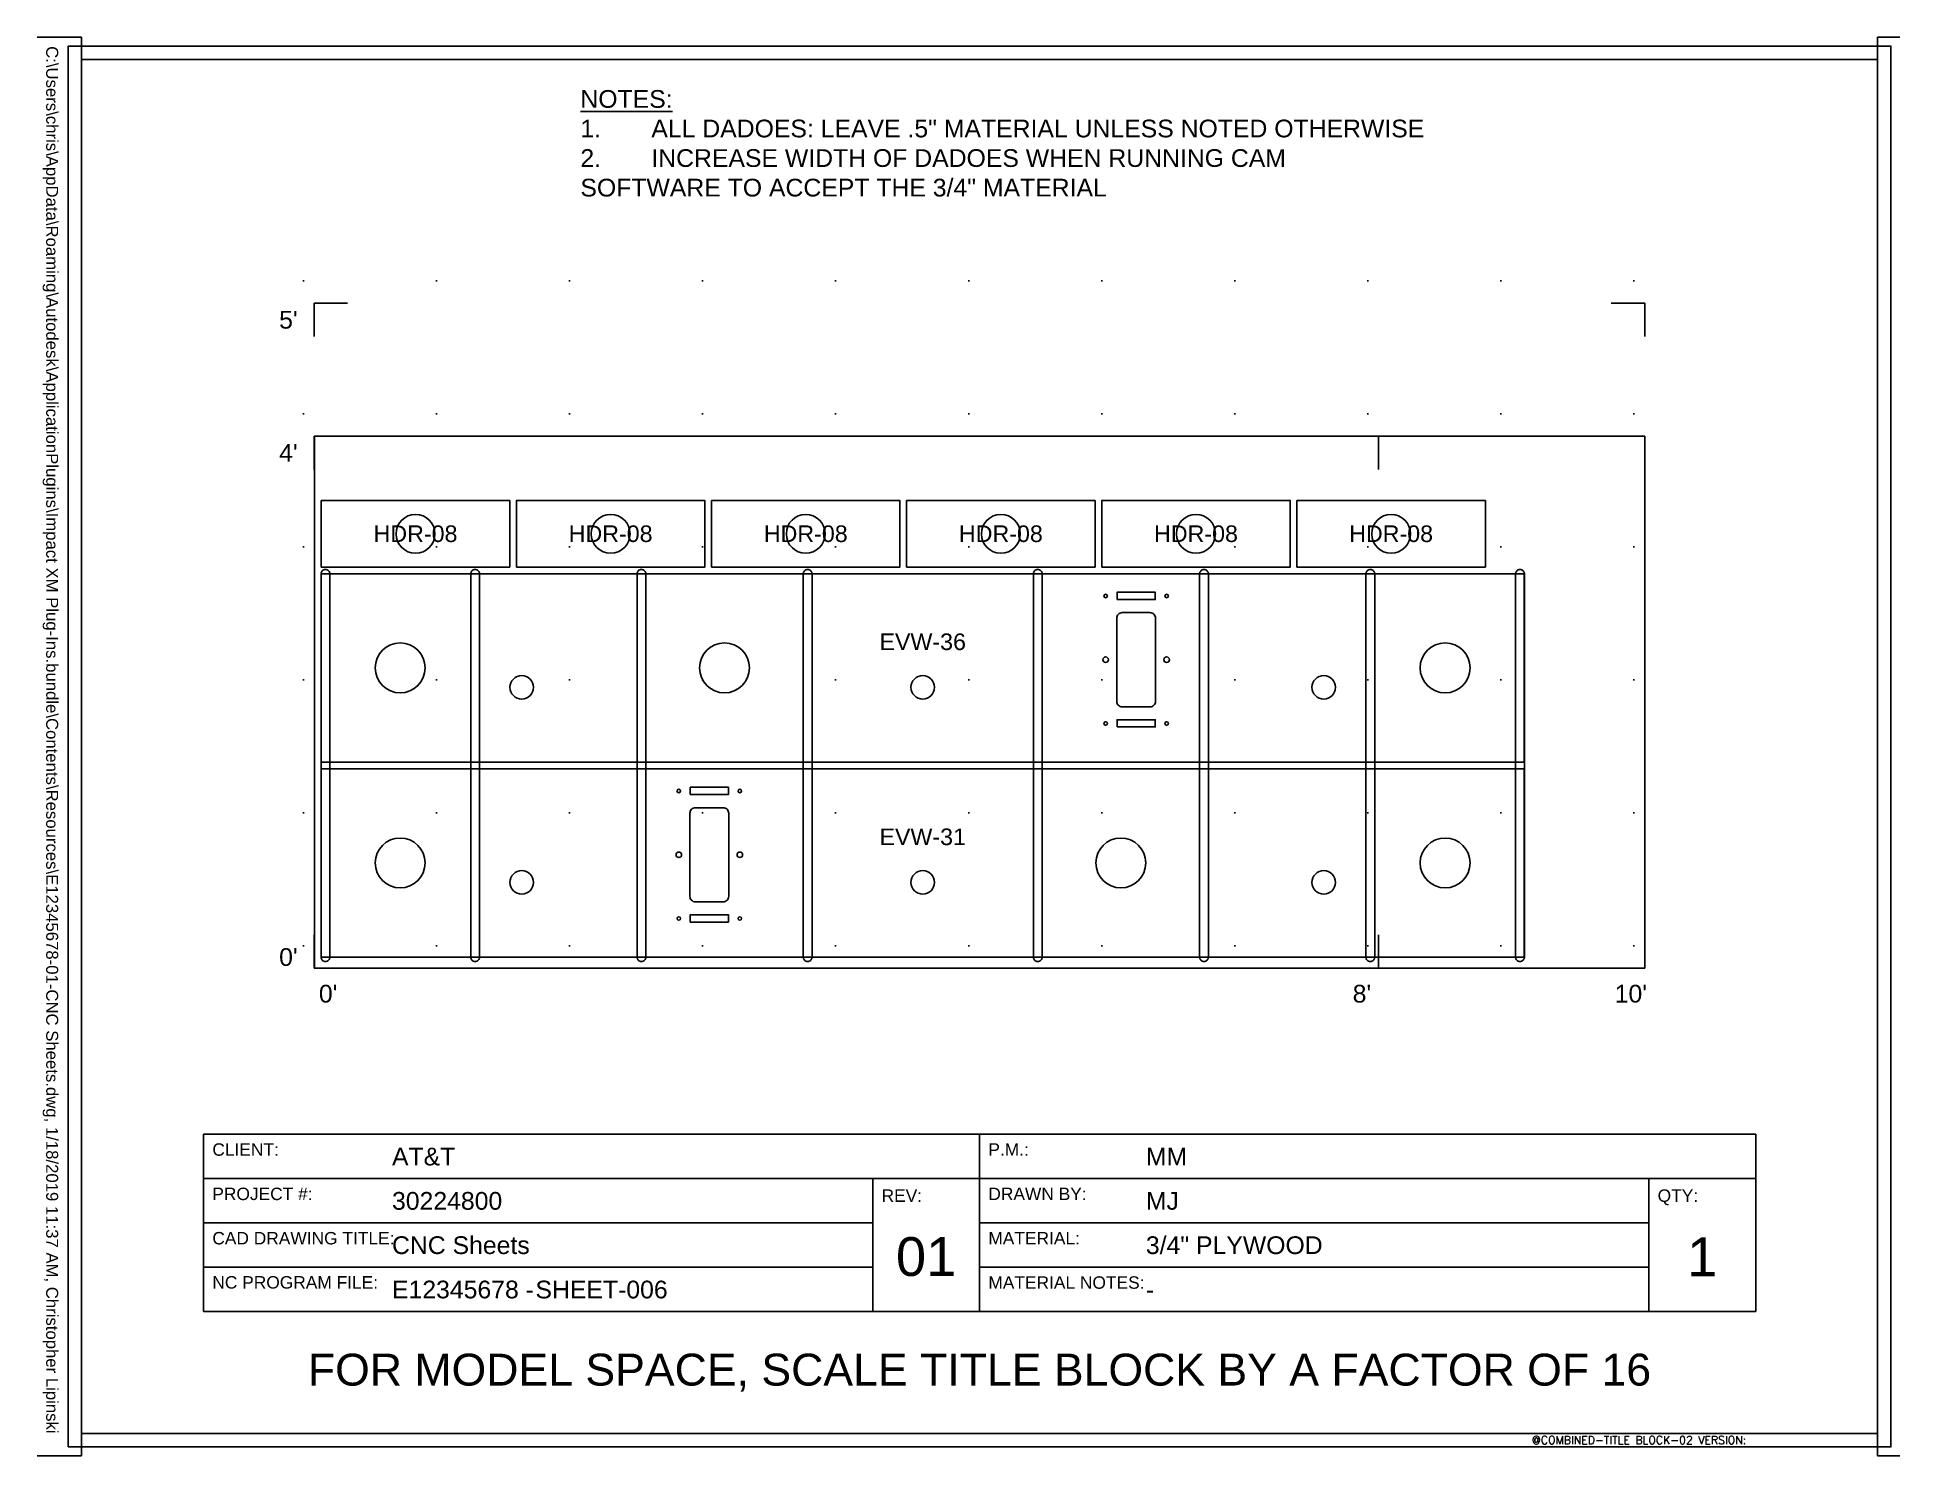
# Model space of a CAD drawing. Header units: inches. Extents: x 292 to 1880, y 512 to 1390.
# Drawn here: x 1512 to 1680, y 962 to 1090 of the extents above; entities that cross this region are included whole.
import ezdxf
from ezdxf.enums import TextEntityAlignment as Align

# ---------------------------------------------------------------- set-up
doc = ezdxf.new("R2010")
doc.units = ezdxf.units.IN
doc.header["$MEASUREMENT"] = 0
doc.layers.get('Defpoints').update_dxf_attribs({"true_color": 0xff8080})
for name, color, linetype in [('0_GRID', 11, 'Continuous'), ('MD_Annotation', 4, 'Continuous'), ('MD_Title Blocks', 40, 'Continuous'), ('NC_Dado 0.25 Deep', 151, 'Continuous'), ('NC_Drill_D0.313', 20, 'Continuous'), ('NC_Drill_D0.5', 104, 'Continuous'), ('NC_Inside', 230, 'Continuous'), ('NC_Material', 5, 'Continuous'), ('NC_Outside', 74, 'Continuous')]:
    doc.layers.add(name, color=color, linetype=linetype)
doc.styles.add('ANNO', font='swissli.ttf')
doc.styles.get("Standard").update_dxf_attribs({"font": 'simplex.shx'})

msp = doc.modelspace()

# ---------------------------------------------------------------- texts
at = {"layer": 'MD_Annotation', "linetype": 'Continuous', "char_height": 1.5, "attachment_point": 5, "style": 'ANNO'}
for s, insert in [('HDR-08', (1546.12, 1045.19)), ('HDR-08', (1563.72, 1045.19)), ('HDR-08', (1581.32, 1045.19)), ('HDR-08', (1598.92, 1045.19)), ('HDR-08', (1616.52, 1045.19)), ('HDR-08', (1634.12, 1045.19)), ('EVW-36', (1591.87, 1035.44)), ('EVW-31', (1591.87, 1017.84))]:
    msp.add_mtext(s, dxfattribs=dict(at, insert=insert))

# ---------------------------------------------------------------- blocks, each defined once
blk = doc.blocks.new('TBLOCK-CNC SHEET GRID-02')
at = {"layer": '0_GRID'}
h = blk.add_hatch(dxfattribs=at)
h.set_pattern_fill('GRID', color=11, scale=1.5, pattern_type=2)
h.set_pattern_definition([(0, (0.75, 1.5), (0, 1.5), [0, -1.5]), (0, (1.5, 1.5), (0, 1.5), [0, -1.5]), (0, (0, 1.5), (0, 1.5), [0, -1.5]), (0, (1.5, 0), (0, 1.5), [0, -1.5]), (0, (0.75, 0), (0, 1.5), [0, -1.5]), (0, (0, 0), (0, 1.5), [0, -1.5]), (0, (0.75, 0.75), (0, 1.5), [0, -1.5]), (0, (1.5, 0.75), (0, 1.5), [0, -1.5]), (0, (0, 0.75), (0, 1.5), [0, -1.5])])
h.paths.add_polyline_path([(7.75, 4), (-0.25, 4), (-0.25, -0.25), (7.75, -0.25)])
at = {"color": 14}
for p, q in [((0, 3.562), (0, 3.75)), ((0, 3.75), (0.187, 3.75)), ((7.312, 3.75), (7.5, 3.75)), ((7.5, 3.75), (7.5, 3.562)), ((0, 2.812), (0, 3)), ((0, 3), (0.187, 3)), ((5.812, 3), (6, 3)), ((6, 3), (6, 2.812)), ((7.312, 3), (7.5, 3)), ((7.5, 3), (7.5, 2.812)), ((0, 0.187), (0, 0)), ((6, 0), (6, 0.187)), ((7.5, 0), (7.5, 0.187)), ((0, 0), (0.187, 0)), ((5.812, 0), (6, 0)), ((7.312, 0), (7.5, 0))]:
    blk.add_line(p, q, dxfattribs=at)
at = {"color": 11, "char_height": 0.1, "style": 'ANNO'}
for s, insert, attachment_point in [("5'", (-0.094, 3.656), 6), ("4'", (-0.094, 2.906), 6), ("0'", (-0.094, 0.062), 6), ("0'", (0.078, -0.094), 2), ("8'", (5.906, -0.094), 2), ("10'", (7.422, -0.094), 2)]:
    blk.add_mtext(s, dxfattribs=dict(at, insert=insert, attachment_point=attachment_point))
blk = doc.blocks.new('TBLOCK-CNC NOTES-02')
at = {"color": 4, "linetype": 'Continuous', "insert": (0, 0), "char_height": 0.1, "width": 4.5, "attachment_point": 1, "style": 'ANNO'}
blk.add_mtext('\\A1;{\\LNOTES:\\P\\pi-0.3,l0.4,t0.4;}1.^IALL DADOES: LEAVE .5" MATERIAL UNLESS NOTED OTHERWISE\\P2.^IINCREASE WIDTH OF DADOES WHEN RUNNING CAM SOFTWARE TO ACCEPT THE 3/4" MATERIAL ', dxfattribs=at)
blk = doc.blocks.new('*U8')
at = {"color": 5}
for p, q in [((0.688, 1.688), (9.438, 1.688)), ((0.688, 0.788), (0.688, 1.688)), ((5.062, 1.688), (5.062, 0.688)), ((9.438, 0.688), (9.438, 1.688)), ((4.46, 1.438), (4.46, 0.688)), ((4.46, 1.438), (5.062, 1.438)), ((8.835, 1.438), (8.835, 0.688)), ((8.835, 1.438), (9.438, 1.438)), ((0.688, 0.688), (0.688, 0.788)), ((0.688, 0.688), (5.062, 0.688)), ((5.062, 0.688), (9.438, 0.688))]:
    blk.add_line(p, q, dxfattribs=at)
at = {"color": 9}
for p, q in [((0.688, 1.438), (4.46, 1.438)), ((5.062, 1.438), (8.835, 1.438)), ((0.688, 1.188), (4.46, 1.188)), ((5.062, 1.188), (8.835, 1.188)), ((0.688, 0.938), (4.46, 0.938)), ((5.062, 0.938), (8.835, 0.938))]:
    blk.add_line(p, q, dxfattribs=at)
blk.add_lwpolyline([(-0.075, -0.075), (10.2, -0.075), (10.2, 7.825), (-0.075, 7.825)], close=True, dxfattribs=at)
at = {"color": 5}
blk.add_lwpolyline([(0, 0), (10.125, 0), (10.125, 7.75), (0, 7.75)], close=True, dxfattribs=at)
at = {"layer": 'Defpoints'}
for p, q in [((0, 7.875), (-0.25, 7.875)), ((0, 7.875), (0, 7.75)), ((10.125, 7.75), (10.125, 7.875)), ((10.25, 7.875), (10.125, 7.875)), ((0, 0), (0, -0.125)), ((10.125, -0.125), (10.125, 0)), ((-0.25, -0.125), (0, -0.125)), ((10.125, -0.125), (10.25, -0.125))]:
    blk.add_line(p, q, dxfattribs=at)
for name, p in [('TBLOCK-CNC NOTES-02', (2.812, 7.577)), ('TBLOCK-CNC SHEET GRID-02', (1.312, 2.625))]:
    blk.add_blockref(name, p)
at = {"color": 4, "insert": (-0.22, 0), "char_height": 0.0675, "attachment_point": 9, "rotation": 270, "style": 'ANNO'}
blk.add_mtext('C:\\\\Users\\\\chris\\\\AppData\\\\Roaming\\\\Autodesk\\\\ApplicationPlugins\\\\Impact XM Plug-Ins.bundle\\\\Contents\\\\Resources\\\\E12345678-01-CNC Sheets.dwg, 1/18/2019 11:37 AM, Christopher Lipinski', dxfattribs=at)
at = {"color": 4, "style": 'ANNO'}
for s, insert, char_height, attachment_point in [('CLIENT:', (0.737, 1.637), 0.07, 1), ('P.M.:', (5.112, 1.637), 0.07, 1), ('PROJECT #:', (0.737, 1.387), 0.07, 1), ('REV:', (4.51, 1.377), 0.07, 1), ('DRAWN BY:', (5.112, 1.387), 0.07, 1), ('QTY:', (8.885, 1.377), 0.07, 1), ('CAD DRAWING TITLE:', (0.737, 1.137), 0.07, 1), ('CNC Sheets', (1.75, 1.062), 0.1, 4), ('01', (4.761, 0.997), 0.2188, 5), ('MATERIAL:', (5.112, 1.137), 0.07, 1), ('NC PROGRAM FILE:', (0.737, 0.888), 0.07, 1), ('E12345678 -', (1.75, 0.812), 0.1, 4), ('MATERIAL NOTES:', (5.112, 0.887), 0.07, 1)]:
    blk.add_mtext(s, dxfattribs=dict(at, insert=insert, char_height=char_height, attachment_point=attachment_point))
at = {"color": 14, "insert": (5.062, 0.344), "char_height": 0.18, "attachment_point": 5, "style": 'ANNO'}
blk.add_mtext('FOR MODEL SPACE, SCALE TITLE BLOCK BY A FACTOR OF 16', dxfattribs=at)
at = {"color": 4, "style": 'ANNO'}
for tag, p in [('CLIENT_2', (1.75, 1.562)), ('PM_2', (6, 1.562)), ('PROJECT_NO_2', (1.75, 1.312)), ('DET_2', (6, 1.312)), ('MATERIAL', (6, 1.062)), ('NC_PROG', (2.559, 0.812)), ('MATERIAL_NOTES', (6, 0.812))]:
    blk.add_attdef(tag, text='', height=0.1, dxfattribs=at).set_placement(p, align=Align.MIDDLE_LEFT)
blk.add_attdef('QTY', text='', height=0.219, dxfattribs=at).set_placement((9.136, 0.997), align=Align.MIDDLE_CENTER)
at = {"layer": 'Defpoints'}
blk.add_text('@COMBINED-TITLE BLOCK-02 VERSION:', height=0.045, dxfattribs=at).set_placement((8.175, -0.059))
at = {"layer": 'Defpoints', "flags": 2}
blk.add_attdef('TITLE_BLOCK_VERSION', (9.558, -0.059), '', height=0.045, dxfattribs=at)

# ---------------------------------------------------------------- linework, layer by layer
at = {"layer": 'NC_Dado 0.25 Deep'}
for points in [[(1537.6, 1006.99), (1537.6, 1041.59, -0.421843), (1537.99, 1041.97, -0.421843), (1538.39, 1041.59), (1538.39, 1006.99, -0.421842), (1537.99, 1006.6, -0.421843)], [(1551.1, 1006.99), (1551.1, 1041.59, -0.421843), (1551.49, 1041.97, -0.421843), (1551.89, 1041.59), (1551.89, 1006.99, -0.421843), (1551.49, 1006.6, -0.421842)], [(1566.1, 1006.99), (1566.1, 1041.59, -0.421843), (1566.49, 1041.97, -0.421843), (1566.89, 1041.59), (1566.89, 1006.99, -0.421843), (1566.49, 1006.6, -0.421842)], [(1581.1, 1006.99), (1581.1, 1041.59, -0.421843), (1581.49, 1041.97, -0.421843), (1581.89, 1041.59), (1581.89, 1006.99, -0.421843), (1581.49, 1006.6, -0.421843)], [(1601.85, 1006.99), (1601.85, 1041.59, -0.421843), (1602.24, 1041.97, -0.421843), (1602.64, 1041.59), (1602.64, 1006.99, -0.421842), (1602.24, 1006.6, -0.421843)], [(1616.85, 1006.99), (1616.85, 1041.59, -0.421843), (1617.24, 1041.97, -0.421843), (1617.64, 1041.59), (1617.64, 1006.99, -0.421842), (1617.24, 1006.6, -0.421842)], [(1631.85, 1006.99), (1631.85, 1041.59, -0.421843), (1632.24, 1041.97, -0.421842), (1632.64, 1041.59), (1632.64, 1006.99, -0.421842), (1632.24, 1006.6, -0.421843)], [(1645.35, 1006.99), (1645.35, 1041.59, -0.421843), (1645.74, 1041.97, -0.421843), (1646.14, 1041.59), (1646.14, 1006.99, -0.421843), (1645.74, 1006.6, -0.421843)]]:
    msp.add_lwpolyline(points, format="xyb", close=True, dxfattribs=at)
at = {"layer": 'NC_Drill_D0.313'}
for centre in [(1608.37, 1039.58), (1613.87, 1039.58), (1608.37, 1028.08), (1613.87, 1028.08), (1569.87, 1021.98), (1575.37, 1021.98), (1569.87, 1010.48), (1575.37, 1010.48)]:
    msp.add_circle(centre, 0.156, dxfattribs=at)
at = {"layer": 'NC_Drill_D0.5'}
for centre in [(1608.37, 1033.83), (1613.87, 1033.83), (1569.87, 1016.23), (1575.37, 1016.23)]:
    msp.add_circle(centre, 0.25, dxfattribs=at)
at = {"layer": 'NC_Inside'}
for points in [[(1609.4, 1039.26), (1609.4, 1039.92), (1612.84, 1039.92), (1612.84, 1039.26)], [(1609.4, 1027.76), (1609.4, 1028.42), (1612.84, 1028.42), (1612.84, 1027.76)], [(1570.9, 1021.66), (1570.9, 1022.32), (1574.34, 1022.32), (1574.34, 1021.66)], [(1570.9, 1010.16), (1570.9, 1010.82), (1574.34, 1010.82), (1574.34, 1010.16)]]:
    msp.add_lwpolyline(points, close=True, dxfattribs=at)
for points in [[(1609.37, 1030.08), (1609.37, 1037.58, -0.414214), (1609.87, 1038.08), (1612.37, 1038.08, -0.414214), (1612.87, 1037.58), (1612.87, 1030.08, -0.414214), (1612.37, 1029.58), (1609.87, 1029.58, -0.414214)], [(1570.87, 1012.48), (1570.87, 1019.98, -0.414214), (1571.37, 1020.48), (1573.87, 1020.48, -0.414214), (1574.37, 1019.98), (1574.37, 1012.48, -0.414214), (1573.87, 1011.98), (1571.37, 1011.98, -0.414214)]]:
    msp.add_lwpolyline(points, format="xyb", close=True, dxfattribs=at)
for centre, radius in [((1546.12, 1045.19), 1.75), ((1563.72, 1045.19), 1.75), ((1581.32, 1045.19), 1.75), ((1598.92, 1045.19), 1.75), ((1616.52, 1045.19), 1.75), ((1634.12, 1045.19), 1.75), ((1544.74, 1033.09), 2.25), ((1573.99, 1033.09), 2.25), ((1638.99, 1033.09), 2.25), ((1555.7, 1031.34), 1.06), ((1591.87, 1031.34), 1.06), ((1628.04, 1031.34), 1.06), ((1544.74, 1015.49), 2.25), ((1609.74, 1015.49), 2.25), ((1638.99, 1015.49), 2.25), ((1555.7, 1013.74), 1.06), ((1591.87, 1013.74), 1.06), ((1628.04, 1013.74), 1.06)]:
    msp.add_circle(centre, radius, dxfattribs=at)
at = {"layer": 'NC_Material', "linetype": 'Continuous'}
msp.add_lwpolyline([(1537, 1006), (1657, 1006), (1657, 1054), (1537, 1054)], close=True, dxfattribs=at)
at = {"layer": 'NC_Outside'}
for points in [[(1537.62, 1042.19), (1537.62, 1048.19), (1554.62, 1048.19), (1554.62, 1042.19)], [(1555.22, 1042.19), (1555.22, 1048.19), (1572.22, 1048.19), (1572.22, 1042.19)], [(1572.82, 1042.19), (1572.82, 1048.19), (1589.82, 1048.19), (1589.82, 1042.19)], [(1590.42, 1042.19), (1590.42, 1048.19), (1607.42, 1048.19), (1607.42, 1042.19)], [(1608.02, 1042.19), (1608.02, 1048.19), (1625.02, 1048.19), (1625.02, 1042.19)], [(1625.62, 1042.19), (1625.62, 1048.19), (1642.62, 1048.19), (1642.62, 1042.19)], [(1537.62, 1024.59), (1537.62, 1041.59), (1646.12, 1041.59), (1646.12, 1024.59)], [(1537.62, 1006.99), (1537.62, 1023.99), (1646.12, 1023.99), (1646.12, 1006.99)]]:
    msp.add_lwpolyline(points, close=True, dxfattribs=at)

# ---------------------------------------------------------------- block references
at = {"layer": 'MD_Title Blocks'}
ref = msp.add_blockref('*U8', (1516, 964), dxfattribs=dict(at, xscale=16, yscale=16, zscale=16))
ref.add_attrib('CLIENT_2', 'AT&T', dxfattribs={"layer": '0', "color": 4, "height": 1.6, "style": 'ANNO'}).set_placement((1544, 989), align=Align.MIDDLE_LEFT)
ref.add_attrib('PROJECT_NO_2', '30224800', dxfattribs={"layer": '0', "color": 4, "height": 1.6, "style": 'ANNO'}).set_placement((1544, 985), align=Align.MIDDLE_LEFT)
ref.add_attrib('PM_2', 'MM', dxfattribs={"layer": '0', "color": 4, "height": 1.6, "style": 'ANNO'}).set_placement((1612, 989), align=Align.MIDDLE_LEFT)
ref.add_attrib('DET_2', 'MJ', dxfattribs={"layer": '0', "color": 4, "height": 1.6, "style": 'ANNO'}).set_placement((1612, 985), align=Align.MIDDLE_LEFT)
ref.add_attrib('NC_PROG', 'SHEET-006', dxfattribs={"layer": '0', "color": 4, "height": 1.6, "style": 'ANNO'}).set_placement((1556.94, 977), align=Align.MIDDLE_LEFT)
ref.add_attrib('MATERIAL', '3/4" PLYWOOD', dxfattribs={"layer": '0', "color": 4, "height": 1.6, "style": 'ANNO'}).set_placement((1612, 981), align=Align.MIDDLE_LEFT)
ref.add_attrib('MATERIAL_NOTES', '-', dxfattribs={"layer": '0', "color": 4, "height": 1.6, "style": 'ANNO'}).set_placement((1612, 977), align=Align.MIDDLE_LEFT)
ref.add_attrib('QTY', '1', dxfattribs={"layer": '0', "color": 4, "height": 3.5, "style": 'ANNO'}).set_placement((1662.18, 979.95), align=Align.MIDDLE_CENTER)

msp.set_redraw_order([(e.dxf.handle, doc.entitydb.next_handle()) for e in msp.query("TEXT MTEXT ATTDEF DIMENSION ARC_DIMENSION")])  # texts and dimensions are drawn at this point

doc.saveas('drawing.dxf')
